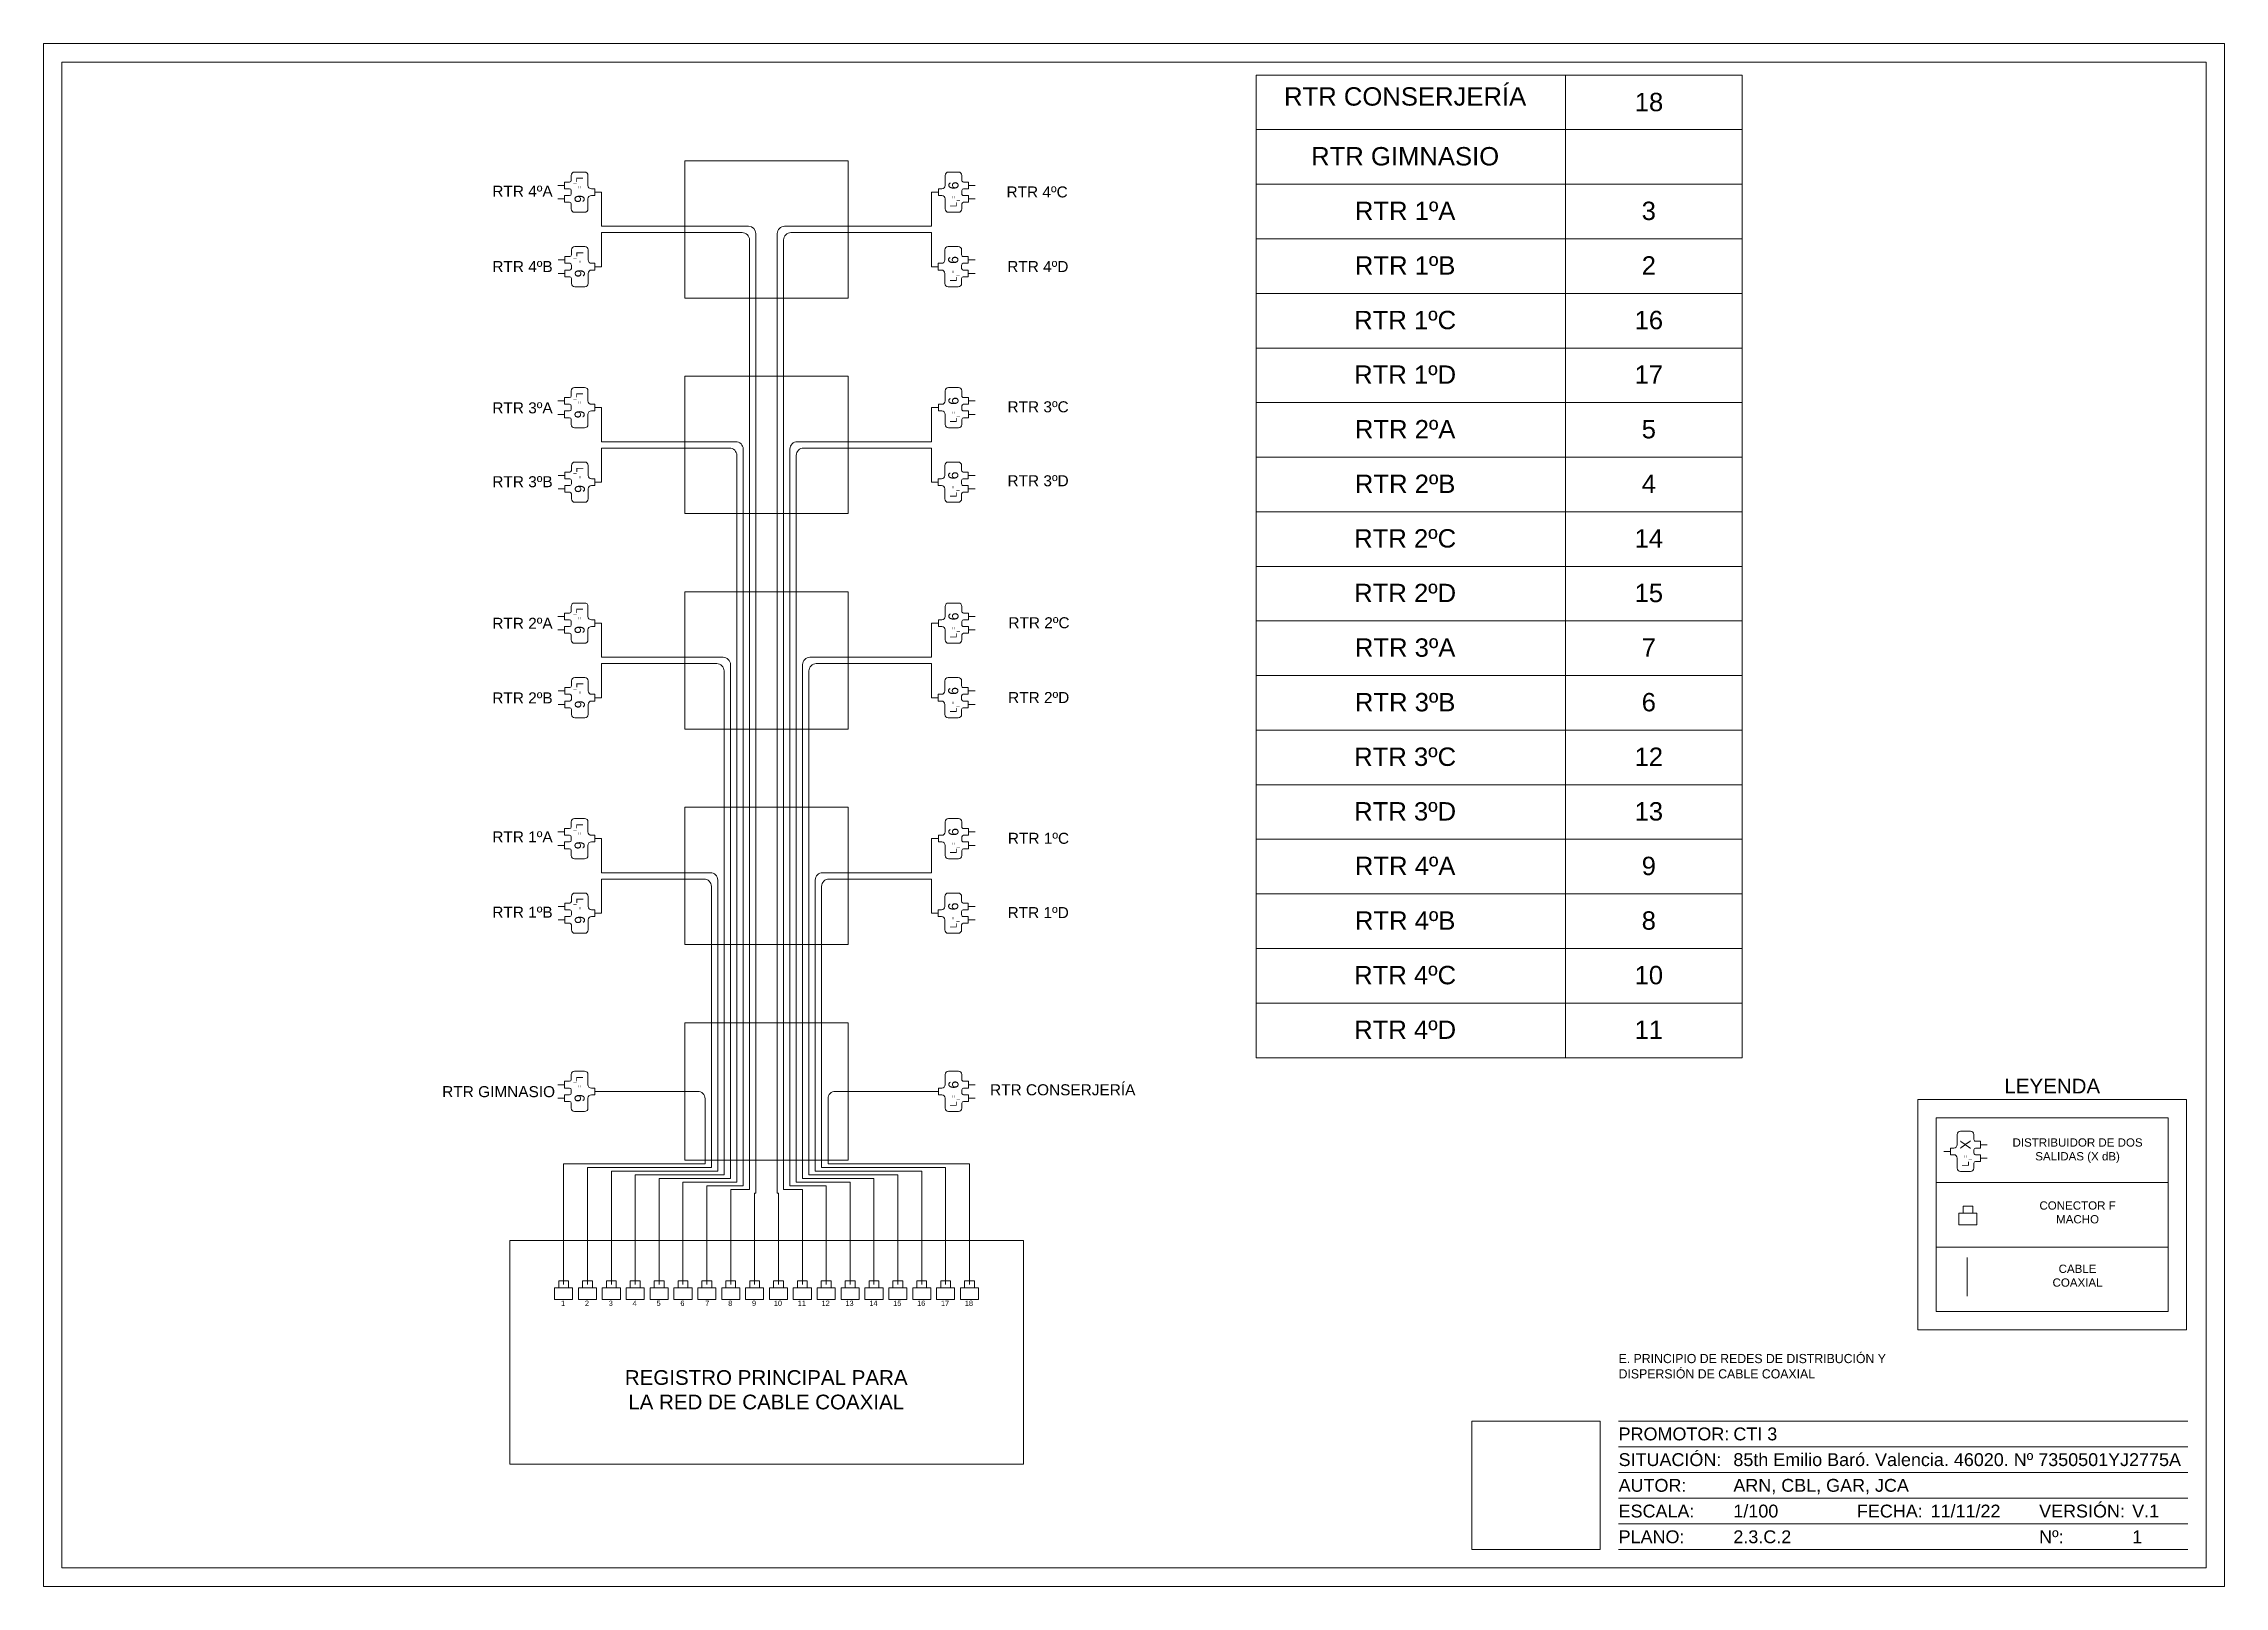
# Model space of a CAD drawing. Header units: metres. Extents: x -2 to 3328848, y -2 to 2725060.
# Drawn here: x 1664249 to 1664843, y 1361937 to 1362357 of the extents above; entities that cross this region are included whole.
import ezdxf
from ezdxf.enums import TextEntityAlignment as Align

# ---------------------------------------------------------------- set-up
doc = ezdxf.new("R2018")
doc.units = ezdxf.units.M
doc.layers.get('0').update_dxf_attribs({"color": 253, "lineweight": 0})
doc.layers.add('CAJETIN', color=7, linetype='Continuous', lineweight=0, true_color=0x000000)
for name, color, linetype, lineweight in [('ICT_INTERNA', 170, 'Continuous', 0), ('ICT_TEXTS', 210, 'Continuous', 0), ('ICT_TOMAS', 1, 'Continuous', 0)]:
    doc.layers.add(name, color=color, linetype=linetype, lineweight=lineweight)
doc.styles.add('COTA', font='arial.ttf', dxfattribs={"height": 1})
doc.styles.get("Standard").update_dxf_attribs({"font": 'arial.ttf'})
picture_1 = doc.add_image_def('image1.png', size_in_pixel=(477, 477))

msp = doc.modelspace()

# ---------------------------------------------------------------- texts
at = {"layer": 'CAJETIN', "ltscale": 0.015, "attachment_point": 1, "style": 'COTA'}
for s, width, insert, char_height in [('\\pxqc;LEYENDA', 73.16994, (1664759.171, 1362075.559), 4), ('\\pxqc;DISTRIBUIDOR DE DOS\\PSALIDAS (X dB)', 51.2738, (1664777.014, 1362059.326), 2.25), ('\\pxqc;CONECTOR F\\PMACHO', 51.2738, (1664777.014, 1362042.175), 2.25), ('\\pxqc;CABLE\\PCOAXIAL', 51.2738, (1664777.004, 1362024.944), 2.25)]:
    msp.add_mtext_dynamic_manual_height_columns(s, width=width, gutter_width=4, heights=[7.577], dxfattribs=dict(at, insert=insert, char_height=char_height))
at = {"layer": 'ICT_INTERNA', "char_height": 0.000476, "attachment_point": 1, "style": 'COTA'}
for insert, width in [((1664770.326, 1362035.772), 4.92378), ((1664770.326, 1362035.772), 0.01056), ((1664387.809, 1362015.435), 4.92378), ((1664387.809, 1362015.435), 0.01056), ((1664394.312, 1362015.435), 4.92378), ((1664394.312, 1362015.435), 0.01056), ((1664400.816, 1362015.435), 4.92378), ((1664400.816, 1362015.435), 0.01056), ((1664407.319, 1362015.435), 4.92378), ((1664407.319, 1362015.435), 0.01056), ((1664413.822, 1362015.435), 4.92378), ((1664413.822, 1362015.435), 0.01056), ((1664420.326, 1362015.435), 4.92378), ((1664420.326, 1362015.435), 0.01056), ((1664426.829, 1362015.435), 4.92378), ((1664426.829, 1362015.435), 0.01056), ((1664433.332, 1362015.435), 4.92378), ((1664433.332, 1362015.435), 0.01056), ((1664439.836, 1362015.435), 4.92378), ((1664439.836, 1362015.435), 0.01056), ((1664446.339, 1362015.435), 4.92378), ((1664446.339, 1362015.435), 0.01056), ((1664452.842, 1362015.435), 4.92378), ((1664452.842, 1362015.435), 0.01056), ((1664459.345, 1362015.435), 4.92378), ((1664459.345, 1362015.435), 0.01056), ((1664465.849, 1362015.435), 4.92378), ((1664465.849, 1362015.435), 0.01056), ((1664472.352, 1362015.435), 4.92378), ((1664472.352, 1362015.435), 0.01056), ((1664478.855, 1362015.435), 4.92378), ((1664478.855, 1362015.435), 0.01056), ((1664485.359, 1362015.435), 4.92378), ((1664485.359, 1362015.435), 0.01056), ((1664491.862, 1362015.435), 4.92378), ((1664491.862, 1362015.435), 0.01056), ((1664498.365, 1362015.435), 4.92378), ((1664498.365, 1362015.435), 0.01056)]:
    msp.add_mtext('1', dxfattribs=dict(at, insert=insert, width=width))
at = {"layer": 'ICT_INTERNA', "ltscale": 0.015, "attachment_point": 1, "style": 'COTA'}
for s, width, gutter_width, heights, insert, char_height in [('\\pxqc;1', 1.42745, 1.903, [0.403], (1664389.412, 1362015.145), 1.4275), ('\\pxqc;2', 1.42745, 1.903, [0.403], (1664395.916, 1362015.145), 1.4275), ('\\pxqc;3', 1.42745, 1.903, [0.403], (1664402.419, 1362015.145), 1.4275), ('\\pxqc;4', 1.42745, 1.903, [0.403], (1664408.922, 1362015.145), 1.4275), ('\\pxqc;5', 1.42745, 1.903, [0.403], (1664415.426, 1362015.145), 1.4275), ('\\pxqc;6', 1.42745, 1.903, [0.403], (1664421.929, 1362015.145), 1.4275), ('7', 1.42745, 1.903, [0.403], (1664428.849, 1362015.147), 1.427), ('\\pxqc;8', 1.42745, 1.903, [0.403], (1664434.935, 1362015.145), 1.4275), ('\\pxqc;9', 1.42745, 1.903, [0.403], (1664441.439, 1362015.145), 1.4275), ('\\pxqc;10', 1.42745, 1.903, [0.403], (1664447.942, 1362015.145), 1.4275), ('\\pxqc;11', 1.42745, 1.903, [0.403], (1664454.445, 1362015.145), 1.4275), ('\\pxqc;12', 1.42745, 1.903, [0.403], (1664460.949, 1362015.145), 1.4275), ('\\pxqc;13', 1.42745, 1.903, [0.403], (1664467.452, 1362015.145), 1.4275), ('\\pxqc;14', 1.42745, 1.903, [0.403], (1664473.955, 1362015.145), 1.4275), ('\\pxqc;15', 1.42745, 1.903, [0.403], (1664480.458, 1362015.145), 1.4275), ('\\pxqc;16', 1.42745, 1.903, [0.403], (1664486.962, 1362015.145), 1.4275), ('\\pxqc;17', 1.42745, 1.903, [0.403], (1664493.465, 1362015.145), 1.4275), ('\\pxqc;18', 1.42745, 1.903, [0.403], (1664499.968, 1362015.145), 1.4275), ('\\pxqc;REGISTRO PRINCIPAL PARA\\PLA RED DE CABLE COAXIAL', 88.54497, 59.633, [11.449], (1664401.186, 1361996.222), 4)]:
    msp.add_mtext_dynamic_manual_height_columns(s, width=width, gutter_width=gutter_width, heights=heights, dxfattribs=dict(at, insert=insert, char_height=char_height))
at = {"layer": 'ICT_TEXTS', "ltscale": 0.015, "attachment_point": 1, "style": 'COTA'}
for s, width, insert, char_height in [('\\pxqc;RTR CONSERJERÍA', 81.08755, (1664578.945, 1362345.485), 5), ('\\pxqc;18', 81.08755, (1664645.371, 1362343.963), 5), ('\\pxqc;RTR GIMNASIO', 81.08755, (1664578.945, 1362329.202), 5), ('\\pxqc;RTR 4ºA', 38.12347, (1664360.016, 1362318.684), 3), ('\\pxqc;RTR 4ºC', 38.12347, (1664500.183, 1362318.486), 3), ('\\pxqc;RTR 1ºA', 81.08755, (1664578.945, 1362314.34), 5), ('\\pxqc;3', 81.08755, (1664645.32, 1362314.34), 5), ('\\pxqc;RTR 4ºB', 38.12347, (1664360.016, 1362298.176), 3), ('\\pxqc;RTR 4ºD', 38.12347, (1664500.382, 1362298.177), 3), ('\\pxqc;RTR 1ºB', 81.08755, (1664578.945, 1362299.478), 5), ('\\pxqc;2', 81.08755, (1664645.32, 1362299.478), 5), ('\\pxqc;RTR 1ºC', 81.08755, (1664578.945, 1362284.616), 5), ('\\pxqc;16', 81.08755, (1664645.32, 1362284.616), 5), ('\\pxqc;RTR 1ºD', 81.08755, (1664578.945, 1362269.755), 5), ('\\pxqc;17', 81.08755, (1664645.32, 1362269.755), 5), ('\\pxqc;RTR 3ºA', 38.12347, (1664360.016, 1362259.707), 3), ('\\pxqc;RTR 3ºC', 38.12347, (1664500.452, 1362259.991), 3), ('\\pxqc;RTR 2ºA', 81.08755, (1664578.945, 1362254.893), 5), ('\\pxqc;5', 81.08755, (1664645.32, 1362254.893), 5), ('\\pxqc;RTR 3ºB', 38.12347, (1664360.016, 1362239.597), 3), ('\\pxqc;RTR 3ºD', 38.12347, (1664500.452, 1362239.851), 3), ('\\pxqc;RTR 2ºB', 81.08755, (1664578.945, 1362240.031), 5), ('\\pxqc;4', 81.08755, (1664645.32, 1362240.031), 5), ('\\pxqc;RTR 2ºC', 81.08755, (1664578.945, 1362225.169), 5), ('\\pxqc;14', 81.08755, (1664645.32, 1362225.169), 5), ('\\pxqc;RTR 2ºD', 81.08755, (1664578.945, 1362210.307), 5), ('\\pxqc;15', 81.08755, (1664645.32, 1362210.307), 5), ('\\pxqc;RTR 2ºA', 38.12347, (1664360.016, 1362201.051), 3), ('\\pxqc;RTR 2ºC', 38.12347, (1664500.692, 1362201.198), 3), ('\\pxqc;RTR 3ºA', 81.08755, (1664578.945, 1362195.445), 5), ('\\pxqc;7', 81.08755, (1664645.32, 1362195.445), 5), ('\\pxqc;RTR 2ºB', 38.12347, (1664360.016, 1362180.742), 3), ('\\pxqc;RTR 2ºD', 38.12347, (1664500.613, 1362180.842), 3), ('\\pxqc;RTR 3ºB', 81.08755, (1664578.945, 1362180.583), 5), ('\\pxqc;6', 81.08755, (1664645.32, 1362180.583), 5), ('\\pxqc;RTR 3ºC', 81.08755, (1664578.945, 1362165.721), 5), ('\\pxqc;12', 81.08755, (1664645.32, 1362165.721), 5), ('\\pxqc;RTR 3ºD', 81.08755, (1664578.945, 1362150.859), 5), ('\\pxqc;13', 81.08755, (1664645.32, 1362150.859), 5), ('\\pxqc;RTR 1ºA', 38.12347, (1664360.016, 1362142.912), 3), ('\\pxqc;RTR 1ºC', 38.12347, (1664500.562, 1362142.513), 3), ('\\pxqc;RTR 4ºA', 81.08755, (1664578.945, 1362135.997), 5), ('\\pxqc;9', 81.08755, (1664645.32, 1362135.997), 5), ('\\pxqc;RTR 1ºB', 38.12347, (1664360.016, 1362122.404), 3), ('\\pxqc;RTR 1ºD', 38.12347, (1664500.484, 1362122.294), 3), ('\\pxqc;RTR 4ºB', 81.08755, (1664578.945, 1362121.136), 5), ('\\pxqc;8', 81.08755, (1664645.32, 1362121.136), 5), ('\\pxqc;RTR 4ºC', 81.08755, (1664578.945, 1362106.274), 5), ('\\pxqc;10', 81.08755, (1664645.32, 1362106.274), 5), ('\\pxqc;RTR 4ºD', 81.08755, (1664578.945, 1362091.412), 5), ('\\pxqc;11', 81.08755, (1664645.32, 1362091.412), 5), ('\\pxqc;RTR GIMNASIO', 51.05315, (1664347.05, 1362073.544), 3), ('\\pxqc;RTR CONSERJERÍA', 51.05315, (1664500.697, 1362074.051), 3)]:
    msp.add_mtext_dynamic_manual_height_columns(s, width=width, gutter_width=4, heights=[3.395], dxfattribs=dict(at, insert=insert, char_height=char_height))

# ---------------------------------------------------------------- blocks, each defined once
blk = doc.blocks.new('*U96')
for p, q in [((-10, 45), (-165, 45)), ((-10, 38), (-165, 38)), ((-10, 31), (-165, 31)), ((-10, 24), (-165, 24)), ((-10, 17), (-165, 17)), ((-10, 10), (-165, 10))]:
    blk.add_line(p, q)
for points in [[(-594, 0), (0, 0), (0, 420), (-594, 420)], [(-589, 5), (-5, 5), (-5, 415), (-589, 415)], [(-170, 45), (-205, 45), (-205, 10), (-170, 10)]]:
    blk.add_lwpolyline(points, close=True)
for s, p in [('PROMOTOR:', (-165, 41.5)), ('SITUACIÓN:', (-165, 34.5)), ('AUTOR:', (-165, 27.5)), ('ESCALA:', (-165, 20.5)), ('FECHA:', (-100.09, 20.5)), ('VERSIÓN:', (-50.46, 20.5)), ('PLANO:', (-165, 13.5)), ('Nº:', (-50.46, 13.5))]:
    blk.add_text(s, height=3.5).set_placement(p, align=Align.MIDDLE_LEFT)
at = {"lineweight": 30, "flags": 104}
blk.add_attdef('NOMBRE_PROYECTO', text='', height=5, dxfattribs=at).set_placement((-165, 63.27), align=Align.TOP_LEFT)
for tag, p in [('PROMOTOR', (-133.74, 41.5)), ('SITUACION', (-133.74, 34.5)), ('AUTOR', (-133.74, 27.5)), ('1/X', (-133.74, 20.5)), ('XX/XX/XXXX', (-80.02, 20.5)), ('V.X', (-25.12, 20.5)), ('NOMBRE_PLANO', (-133.74, 13.5)), ('X', (-25.12, 13.48))]:
    blk.add_attdef(tag, text='', height=3.5).set_placement(p, align=Align.MIDDLE_LEFT)
blk = doc.blocks.new('Distribuidor 2S')
for p, q in [((0, 0), (0, -0.1)), ((-0.3, -0.25), (-0.3, -0.3)), ((-0.3, -0.3), (-0.3, -0.35)), ((-0.1, -0.2), (-0.25, -0.2)), ((-0.05, -0.1), (0.05, -0.1)), ((-0.05, -0.15), (-0.05, -0.1)), ((0.05, -0.1), (0.05, -0.15)), ((0.25, -0.2), (0.1, -0.2)), ((0.3, -0.3), (0.3, -0.25)), ((0.3, -0.3), (0.3, -0.35)), ((-0.3, -0.35), (-0.3, -0.4)), ((-0.25, -0.45), (-0.175, -0.45)), ((-0.15, -0.55), (-0.15, -0.475)), ((-0.05, -0.55), (-0.15, -0.55)), ((-0.1, -0.55), (-0.1, -0.65)), ((-0.05, -0.475), (-0.05, -0.55)), ((0.025, -0.45), (-0.025, -0.45)), ((0.05, -0.55), (0.05, -0.475)), ((0.15, -0.55), (0.05, -0.55)), ((0.1, -0.55), (0.1, -0.65)), ((0.15, -0.475), (0.15, -0.55)), ((0.175, -0.45), (0.25, -0.45)), ((0.3, -0.4), (0.3, -0.35))]:
    blk.add_line(p, q)
for centre, radius, start, end in [((-0.25, -0.25), 0.05, 90, 180), ((-0.1, -0.15), 0.05, 270, 0), ((0.1, -0.15), 0.05, 180, 270), ((0.25, -0.25), 0.05, 0, 90), ((-0.25, -0.4), 0.05, 180, 270), ((-0.175, -0.475), 0.025, 0, 90), ((-0.025, -0.475), 0.025, 90, 180), ((0.025, -0.475), 0.025, 0, 90), ((0.175, -0.475), 0.025, 90, 180), ((0.25, -0.4), 0.05, 270, 0)]:
    blk.add_arc(centre, radius, start, end)
blk.add_text('L', height=0.1).set_placement((-0.225, -0.325), align=Align.MIDDLE_LEFT)
blk.add_text('=', height=0.05).set_placement((-0.075, -0.325), align=Align.MIDDLE_CENTER)
blk.add_text('I', height=0.05).set_placement((-0.137, -0.421))
blk.add_attdef('DB', text='', height=0.15).set_placement((0.1, -0.325), align=Align.MIDDLE_CENTER)

# ---------------------------------------------------------------- linework, layer by layer
at = {"layer": 'CAJETIN'}
for p, q in [((1664764.171, 1362064.874), (1664827.341, 1362064.874)), ((1664764.171, 1362047.302), (1664827.341, 1362047.302)), ((1664764.171, 1362029.73), (1664827.341, 1362029.73)), ((1664764.171, 1362012.158), (1664827.341, 1362012.158))]:
    msp.add_line(p, q, dxfattribs=at)
at = {"layer": 'CAJETIN', "linetype": 'Continuous'}
for points in [[(1664248.638, 1361937.36), (1664842.638, 1361937.36), (1664842.638, 1362357.36), (1664248.638, 1362357.36)], [(1664253.638, 1361942.36), (1664837.638, 1361942.36), (1664837.638, 1362352.36), (1664253.638, 1362352.36)]]:
    msp.add_lwpolyline(points, close=True, dxfattribs=at)
at = {"layer": 'CAJETIN'}
for points in [[(1664759.171, 1362069.874), (1664832.341, 1362069.874), (1664832.341, 1362007.158), (1664759.171, 1362007.158)], [(1664764.171, 1362064.874), (1664827.341, 1362064.874), (1664827.341, 1362012.158), (1664764.171, 1362012.158)]]:
    msp.add_lwpolyline(points, close=True, dxfattribs=at)
at = {"layer": 'ICT_INTERNA'}
for p, q in [((1664400.572, 1362316.928), (1664400.637, 1362307.648)), ((1664490.526, 1362316.928), (1664490.461, 1362307.648)), ((1664440.646, 1362307.648), (1664400.572, 1362307.648)), ((1664400.572, 1362305.918), (1664400.637, 1362296.638)), ((1664490.526, 1362305.918), (1664490.461, 1362296.638)), ((1664400.572, 1362258.261), (1664400.637, 1362248.981)), ((1664490.526, 1362258.261), (1664490.461, 1362248.981)), ((1664400.572, 1362247.251), (1664400.637, 1362237.971)), ((1664490.526, 1362247.251), (1664490.461, 1362237.971)), ((1664400.572, 1362199.593), (1664400.637, 1362190.313)), ((1664490.526, 1362199.593), (1664490.461, 1362190.313)), ((1664400.572, 1362188.583), (1664400.637, 1362179.303)), ((1664490.526, 1362188.583), (1664490.461, 1362179.303)), ((1664400.572, 1362140.926), (1664400.637, 1362131.646)), ((1664490.526, 1362140.926), (1664490.461, 1362131.646)), ((1664400.572, 1362129.916), (1664400.637, 1362120.636)), ((1664490.526, 1362129.916), (1664490.461, 1362120.636)), ((1664448.801, 1362019.586), (1664448.801, 1362033.912)), ((1664455.304, 1362019.586), (1664455.304, 1362033.912)), ((1664461.807, 1362019.586), (1664461.807, 1362033.912)), ((1664468.311, 1362019.586), (1664468.311, 1362033.912)), ((1664474.814, 1362019.586), (1664474.814, 1362033.912)), ((1664481.317, 1362019.586), (1664481.317, 1362033.912)), ((1664487.82, 1362019.586), (1664487.82, 1362033.912)), ((1664494.324, 1362019.586), (1664494.324, 1362033.912)), ((1664500.827, 1362019.586), (1664500.827, 1362033.912)), ((1664772.552, 1362026.867), (1664772.552, 1362016.351))]:
    msp.add_line(p, q, dxfattribs=at)
for points in [[(1664423.274, 1362288.104), (1664467.824, 1362288.104), (1664467.824, 1362325.463), (1664423.274, 1362325.463)], [(1664423.274, 1362229.436), (1664467.824, 1362229.436), (1664467.824, 1362266.795), (1664423.274, 1362266.795)], [(1664423.274, 1362170.769), (1664467.824, 1362170.769), (1664467.824, 1362208.128), (1664423.274, 1362208.128)], [(1664423.274, 1362112.101), (1664467.824, 1362112.101), (1664467.824, 1362149.46), (1664423.274, 1362149.46)], [(1664423.274, 1362053.434), (1664467.824, 1362053.434), (1664467.824, 1362090.793), (1664423.274, 1362090.793)], [(1664770.326, 1362038.966), (1664775.25, 1362038.966), (1664775.25, 1362035.772), (1664770.326, 1362035.772)], [(1664771.449, 1362038.966), (1664774.127, 1362038.966), (1664774.127, 1362040.88), (1664771.449, 1362040.88)], [(1664375.599, 1361970.588), (1664515.499, 1361970.588), (1664515.499, 1362031.479), (1664375.599, 1362031.479)], [(1664387.809, 1362018.629), (1664392.733, 1362018.629), (1664392.733, 1362015.435), (1664387.809, 1362015.435)], [(1664388.932, 1362018.629), (1664391.61, 1362018.629), (1664391.61, 1362020.543), (1664388.932, 1362020.543)], [(1664394.312, 1362018.629), (1664399.236, 1362018.629), (1664399.236, 1362015.435), (1664394.312, 1362015.435)], [(1664395.435, 1362018.629), (1664398.114, 1362018.629), (1664398.114, 1362020.543), (1664395.435, 1362020.543)], [(1664400.816, 1362018.629), (1664405.74, 1362018.629), (1664405.74, 1362015.435), (1664400.816, 1362015.435)], [(1664401.938, 1362018.629), (1664404.617, 1362018.629), (1664404.617, 1362020.543), (1664401.938, 1362020.543)], [(1664407.319, 1362018.629), (1664412.243, 1362018.629), (1664412.243, 1362015.435), (1664407.319, 1362015.435)], [(1664408.442, 1362018.629), (1664411.12, 1362018.629), (1664411.12, 1362020.543), (1664408.442, 1362020.543)], [(1664413.822, 1362018.629), (1664418.746, 1362018.629), (1664418.746, 1362015.435), (1664413.822, 1362015.435)], [(1664414.945, 1362018.629), (1664417.624, 1362018.629), (1664417.624, 1362020.543), (1664414.945, 1362020.543)], [(1664420.326, 1362018.629), (1664425.249, 1362018.629), (1664425.249, 1362015.435), (1664420.326, 1362015.435)], [(1664421.448, 1362018.629), (1664424.127, 1362018.629), (1664424.127, 1362020.543), (1664421.448, 1362020.543)], [(1664426.829, 1362018.629), (1664431.753, 1362018.629), (1664431.753, 1362015.435), (1664426.829, 1362015.435)], [(1664427.952, 1362018.629), (1664430.63, 1362018.629), (1664430.63, 1362020.543), (1664427.952, 1362020.543)], [(1664433.332, 1362018.629), (1664438.256, 1362018.629), (1664438.256, 1362015.435), (1664433.332, 1362015.435)], [(1664434.455, 1362018.629), (1664437.133, 1362018.629), (1664437.133, 1362020.543), (1664434.455, 1362020.543)], [(1664439.836, 1362018.629), (1664444.759, 1362018.629), (1664444.759, 1362015.435), (1664439.836, 1362015.435)], [(1664440.958, 1362018.629), (1664443.637, 1362018.629), (1664443.637, 1362020.543), (1664440.958, 1362020.543)], [(1664446.339, 1362018.629), (1664451.263, 1362018.629), (1664451.263, 1362015.435), (1664446.339, 1362015.435)], [(1664447.461, 1362018.629), (1664450.14, 1362018.629), (1664450.14, 1362020.543), (1664447.461, 1362020.543)], [(1664452.842, 1362018.629), (1664457.766, 1362018.629), (1664457.766, 1362015.435), (1664452.842, 1362015.435)], [(1664453.965, 1362018.629), (1664456.643, 1362018.629), (1664456.643, 1362020.543), (1664453.965, 1362020.543)], [(1664459.345, 1362018.629), (1664464.269, 1362018.629), (1664464.269, 1362015.435), (1664459.345, 1362015.435)], [(1664460.468, 1362018.629), (1664463.147, 1362018.629), (1664463.147, 1362020.543), (1664460.468, 1362020.543)], [(1664465.849, 1362018.629), (1664470.772, 1362018.629), (1664470.772, 1362015.435), (1664465.849, 1362015.435)], [(1664466.971, 1362018.629), (1664469.65, 1362018.629), (1664469.65, 1362020.543), (1664466.971, 1362020.543)], [(1664472.352, 1362018.629), (1664477.276, 1362018.629), (1664477.276, 1362015.435), (1664472.352, 1362015.435)], [(1664473.475, 1362018.629), (1664476.153, 1362018.629), (1664476.153, 1362020.543), (1664473.475, 1362020.543)], [(1664478.855, 1362018.629), (1664483.779, 1362018.629), (1664483.779, 1362015.435), (1664478.855, 1362015.435)], [(1664479.978, 1362018.629), (1664482.656, 1362018.629), (1664482.656, 1362020.543), (1664479.978, 1362020.543)], [(1664485.359, 1362018.629), (1664490.282, 1362018.629), (1664490.282, 1362015.435), (1664485.359, 1362015.435)], [(1664486.481, 1362018.629), (1664489.16, 1362018.629), (1664489.16, 1362020.543), (1664486.481, 1362020.543)], [(1664491.862, 1362018.629), (1664496.786, 1362018.629), (1664496.786, 1362015.435), (1664491.862, 1362015.435)], [(1664492.984, 1362018.629), (1664495.663, 1362018.629), (1664495.663, 1362020.543), (1664492.984, 1362020.543)], [(1664498.365, 1362018.629), (1664503.289, 1362018.629), (1664503.289, 1362015.435), (1664498.365, 1362015.435)], [(1664499.488, 1362018.629), (1664502.166, 1362018.629), (1664502.166, 1362020.543), (1664499.488, 1362020.543)]]:
    msp.add_lwpolyline(points, close=True, dxfattribs=at)
for points in [[(1664435.794, 1362019.586), (1664435.794, 1362045.389), (1664440.916, 1362045.389), (1664440.916, 1362303.918, 0.4142136), (1664438.916, 1362305.918), (1664400.572, 1362305.918)], [(1664448.801, 1362019.586), (1664448.801, 1362044.389), (1664448.452, 1362044.389), (1664448.452, 1362305.648, -0.4142136), (1664450.452, 1362307.648), (1664490.526, 1362307.648)], [(1664455.304, 1362019.586), (1664455.304, 1362045.389), (1664450.182, 1362045.389), (1664450.182, 1362303.918, -0.4142136), (1664452.182, 1362305.918), (1664490.526, 1362305.918)], [(1664429.291, 1362019.586), (1664429.291, 1362046.389), (1664439.187, 1362046.389), (1664439.187, 1362246.981, 0.4142136), (1664437.187, 1362248.981), (1664400.572, 1362248.981)], [(1664422.788, 1362019.586), (1664422.788, 1362047.389), (1664437.457, 1362047.389), (1664437.457, 1362245.251, 0.4142136), (1664435.457, 1362247.251), (1664400.572, 1362247.251)], [(1664461.807, 1362019.586), (1664461.807, 1362046.389), (1664451.911, 1362046.389), (1664451.911, 1362246.981, -0.4142136), (1664453.911, 1362248.981), (1664490.526, 1362248.981)], [(1664468.311, 1362019.586), (1664468.311, 1362047.389), (1664453.641, 1362047.389), (1664453.641, 1362245.251, -0.4142136), (1664455.641, 1362247.251), (1664490.526, 1362247.251)], [(1664416.284, 1362019.586), (1664416.284, 1362048.389), (1664435.727, 1362048.389), (1664435.727, 1362188.313, 0.4142136), (1664433.727, 1362190.313), (1664400.572, 1362190.313)], [(1664409.781, 1362019.586), (1664409.781, 1362049.389), (1664433.997, 1362049.389), (1664433.997, 1362186.583, 0.4142136), (1664431.997, 1362188.583), (1664400.572, 1362188.583)], [(1664474.814, 1362019.586), (1664474.814, 1362048.389), (1664455.371, 1362048.389), (1664455.371, 1362188.313, -0.4142136), (1664457.371, 1362190.313), (1664490.526, 1362190.313)], [(1664481.317, 1362019.586), (1664481.317, 1362049.389), (1664457.101, 1362049.389), (1664457.101, 1362186.583, -0.4142136), (1664459.101, 1362188.583), (1664490.526, 1362188.583)], [(1664403.278, 1362019.586), (1664403.278, 1362050.389), (1664432.268, 1362050.389), (1664432.268, 1362129.646, 0.4142136), (1664430.268, 1362131.646), (1664400.572, 1362131.646)], [(1664487.82, 1362019.586), (1664487.82, 1362050.389), (1664458.83, 1362050.389), (1664458.83, 1362129.646, -0.4142136), (1664460.83, 1362131.646), (1664490.526, 1362131.646)], [(1664396.774, 1362019.586), (1664396.774, 1362051.389), (1664430.538, 1362051.389), (1664430.538, 1362127.916, 0.4142136), (1664428.538, 1362129.916), (1664400.572, 1362129.916)], [(1664494.324, 1362019.586), (1664494.324, 1362051.389), (1664460.56, 1362051.389), (1664460.56, 1362127.916, -0.4142136), (1664462.56, 1362129.916), (1664490.526, 1362129.916)], [(1664390.271, 1362019.586), (1664390.271, 1362033.912), (1664390.271, 1362052.389), (1664428.808, 1362052.389), (1664428.808, 1362070.113, 0.4142136), (1664426.808, 1362072.113), (1664400.572, 1362072.113)], [(1664500.827, 1362019.586), (1664500.827, 1362033.912), (1664500.827, 1362052.389), (1664462.29, 1362052.389), (1664462.29, 1362070.113, -0.4142136), (1664464.29, 1362072.113), (1664490.526, 1362072.113)]]:
    msp.add_lwpolyline(points, format="xyb", dxfattribs=at)
msp.add_lwpolyline([(1664442.297, 1362019.586), (1664442.297, 1362044.389), (1664442.646, 1362044.389), (1664442.646, 1362058.884), (1664442.646, 1362305.648)], dxfattribs=at)
msp.add_arc((1664440.646, 1362305.648), 2, 0, 90, dxfattribs=at)
at = {"layer": 'ICT_TEXTS'}
for p, q in [((1664578.945, 1362348.802), (1664711.273, 1362348.802)), ((1664663.19, 1362348.802), (1664663.19, 1362081.288)), ((1664578.945, 1362333.941), (1664711.273, 1362333.941)), ((1664578.945, 1362319.079), (1664711.273, 1362319.079)), ((1664578.945, 1362304.217), (1664711.273, 1362304.217)), ((1664578.945, 1362289.355), (1664711.273, 1362289.355)), ((1664578.945, 1362274.493), (1664711.273, 1362274.493)), ((1664578.945, 1362259.631), (1664711.273, 1362259.631)), ((1664578.945, 1362244.769), (1664711.273, 1362244.769)), ((1664578.945, 1362229.907), (1664711.273, 1362229.907)), ((1664578.945, 1362215.045), (1664711.273, 1362215.045)), ((1664578.945, 1362200.183), (1664711.273, 1362200.183)), ((1664578.945, 1362185.322), (1664711.273, 1362185.322)), ((1664578.945, 1362170.46), (1664711.273, 1362170.46)), ((1664578.945, 1362155.598), (1664711.273, 1362155.598)), ((1664578.945, 1362140.736), (1664711.273, 1362140.736)), ((1664578.945, 1362125.874), (1664711.273, 1362125.874)), ((1664578.945, 1362111.012), (1664711.273, 1362111.012)), ((1664578.945, 1362096.15), (1664711.273, 1362096.15)), ((1664578.945, 1362081.288), (1664711.273, 1362081.288))]:
    msp.add_line(p, q, dxfattribs=at)
msp.add_lwpolyline([(1664578.945, 1362348.802), (1664711.273, 1362348.802), (1664711.273, 1362081.288), (1664578.945, 1362081.288)], close=True, dxfattribs=at)

# ---------------------------------------------------------------- block references
at = {"layer": 'CAJETIN'}
ref = msp.add_blockref('*U96', (1664842.638, 1361937.36), dxfattribs=at)
lines = msp.add_mtext('E. PRINCIPIO DE REDES DE DISTRIBUCIÓN Y \\PDISPERSIÓN DE CABLE COAXIAL', dxfattribs={"layer": '0', "insert": (1664677.638, 1362000.635), "char_height": 2.5, "attachment_point": 1})
ref.add_attrib('NOMBRE_PROYECTO', '', (1664677.638, 1362000.635), dxfattribs={"flags": 104}).embed_mtext(lines)
ref.add_attrib('PROMOTOR', 'CTI 3', dxfattribs={"layer": '0', "height": 3.5}).set_placement((1664708.898, 1361978.86), align=Align.MIDDLE_LEFT)
ref.add_attrib('SITUACION', '85th Emilio Baró. Valencia. 46020. Nº 7350501YJ2775A', dxfattribs={"layer": '0', "height": 3.5}).set_placement((1664708.898, 1361971.86), align=Align.MIDDLE_LEFT)
ref.add_attrib('AUTOR', 'ARN, CBL, GAR, JCA', dxfattribs={"layer": '0', "height": 3.5}).set_placement((1664708.898, 1361964.86), align=Align.MIDDLE_LEFT)
ref.add_attrib('1/X', '1/100', dxfattribs={"layer": '0', "height": 3.5}).set_placement((1664708.898, 1361957.86), align=Align.MIDDLE_LEFT)
ref.add_attrib('NOMBRE_PLANO', '2.3.C.2', dxfattribs={"layer": '0', "height": 3.5}).set_placement((1664708.898, 1361950.86), align=Align.MIDDLE_LEFT)
ref.add_attrib('XX/XX/XXXX', '11/11/22', dxfattribs={"layer": '0', "height": 3.5}).set_placement((1664762.614, 1361957.86), align=Align.MIDDLE_LEFT)
ref.add_attrib('V.X', 'V.1', dxfattribs={"layer": '0', "height": 3.5}).set_placement((1664817.519, 1361957.86), align=Align.MIDDLE_LEFT)
ref.add_attrib('X', '1', dxfattribs={"layer": '0', "height": 3.5}).set_placement((1664817.519, 1361950.838), align=Align.MIDDLE_LEFT)
at = {"layer": 'ICT_TOMAS', "xscale": 18.2709662861487, "yscale": 18.2709662861487, "zscale": 18.2709662861487}
for p, rotation, values in [((1664400.572, 1362316.928), 270, {'DB': '6'}), ((1664490.526, 1362316.928), 89.99999999999999, {'DB': '6'}), ((1664400.637, 1362296.638), 270, {'DB': '6'}), ((1664490.461, 1362296.638), 89.99999999999999, {'DB': '6'}), ((1664400.572, 1362258.261), 270, {'DB': '6'}), ((1664490.526, 1362258.261), 89.99999999999999, {'DB': '6'}), ((1664400.637, 1362237.971), 270, {'DB': '6'}), ((1664490.461, 1362237.971), 89.99999999999999, {'DB': '6'}), ((1664400.572, 1362199.593), 270, {'DB': '6'}), ((1664490.526, 1362199.593), 89.99999999999999, {'DB': '6'}), ((1664400.637, 1362179.303), 270, {'DB': '6'}), ((1664490.461, 1362179.303), 89.99999999999999, {'DB': '6'}), ((1664400.572, 1362140.926), 270, {'DB': '6'}), ((1664490.526, 1362140.926), 89.99999999999999, {'DB': '6'}), ((1664400.637, 1362120.636), 270, {'DB': '6'}), ((1664490.461, 1362120.636), 89.99999999999999, {'DB': '6'}), ((1664400.572, 1362072.113), 270, {'DB': '6'}), ((1664490.526, 1362072.113), 89.99999999999999, {'DB': '6'}), ((1664766.183, 1362055.782), 89.99999999999999, {'DB': 'X'})]:
    msp.add_blockref('Distribuidor 2S', p, dxfattribs=dict(at, rotation=rotation)).add_auto_attribs(values)

msp.set_redraw_order([(e.dxf.handle, doc.entitydb.next_handle()) for e in msp.query("TEXT MTEXT ATTDEF DIMENSION ARC_DIMENSION")])  # texts and dimensions are drawn at this point

# ---------------------------------------------------------------- pictures from other files: only their frames are drawn
image = msp.add_image(picture_1, insert=(1664637.638, 1361947.36), size_in_units=(35, 35))
image.dxf.flags = 7

doc.saveas('drawing.dxf')
